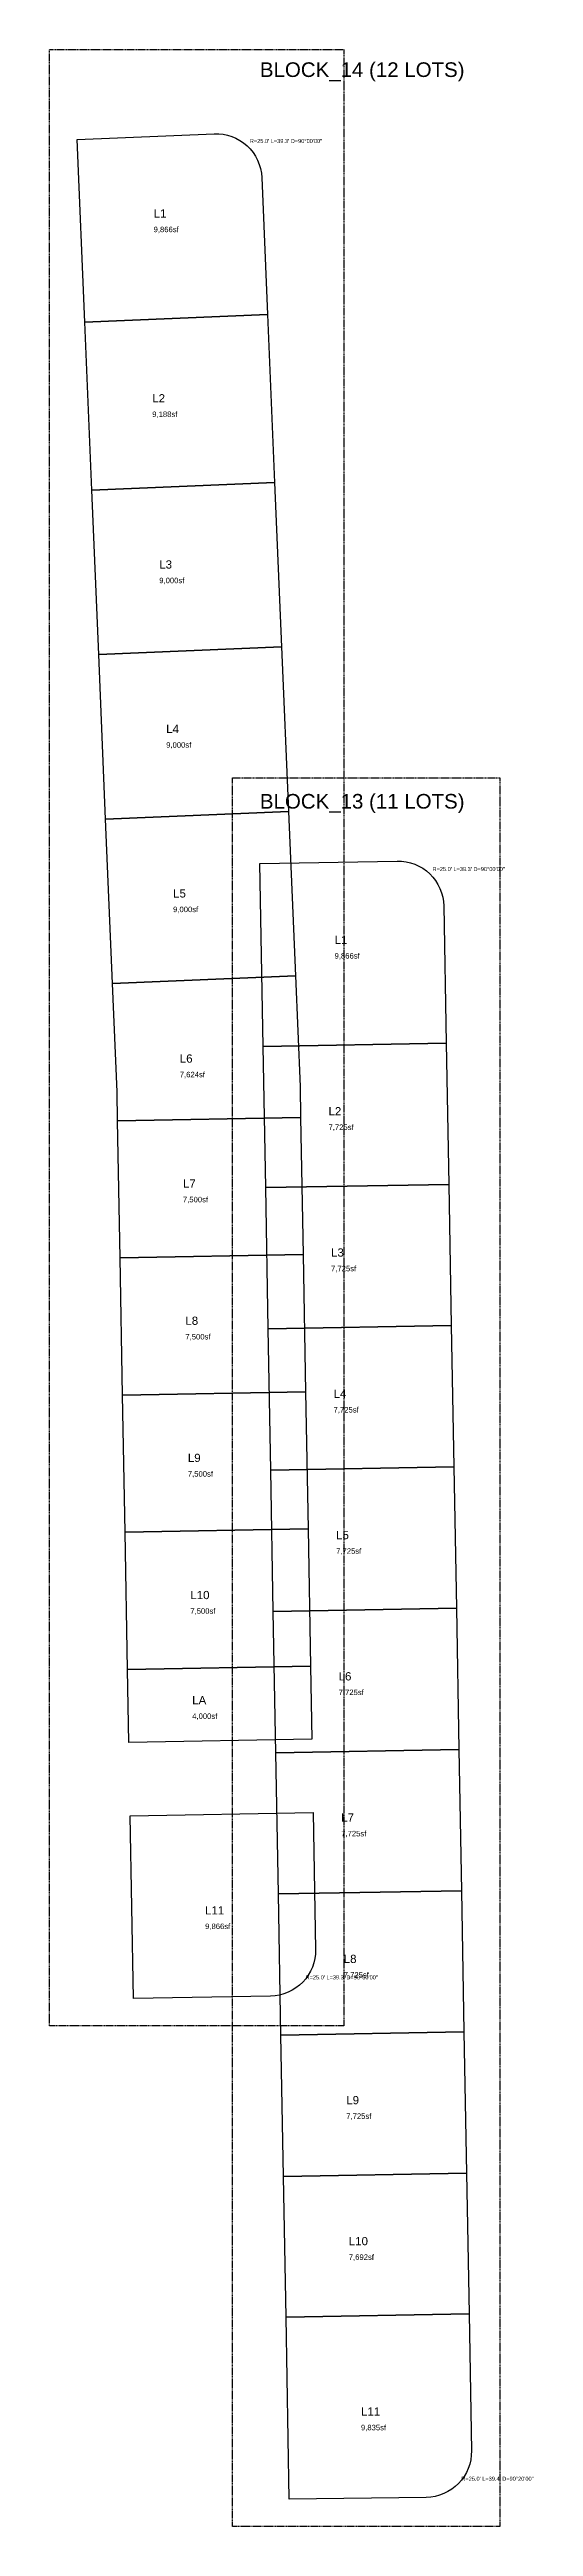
# Model space of a CAD drawing. Extents: x -838 to 3003, y -3950 to 135.
# Drawn here: x -115 to 149, y -2909 to -1555 of the extents above; entities that cross this region are included whole.
import ezdxf

# ---------------------------------------------------------------- set-up
doc = ezdxf.new("R2010")
doc.units = 0
doc.linetypes.add('DASHED', pattern=[0.75, 0.5, -0.25])
for name, color, linetype in [('BLOCK-BORDER', 8, 'DASHED'), ('BLOCK-TITLE', 2, 'CONTINUOUS'), ('LOT-BOUNDARY', 4, 'CONTINUOUS'), ('LOT-CURVE', 6, 'CONTINUOUS'), ('LOT-DIM', 7, 'CONTINUOUS'), ('LOT-TEXT', 2, 'CONTINUOUS')]:
    doc.layers.add(name, color=color, linetype=linetype)
doc.styles.get("Standard").update_dxf_attribs({"font": 'Arial'})

msp = doc.modelspace()

# ---------------------------------------------------------------- linework, layer by layer
at = {"layer": 'BLOCK-BORDER'}
for p, q in [((-114.9117, -2635.5724), (-114.9117, -1555)), ((-114.9117, -1555), (45.8634, -1555)), ((45.8634, -1555), (45.8634, -2635.5724)), ((-15, -2909.1961), (-15, -1953.2063)), ((-15, -1953.2063), (131.0363, -1953.2063)), ((131.0363, -1953.2063), (131.0363, -2909.1961)), ((45.8634, -2635.5724), (-114.9117, -2635.5724)), ((131.0363, -2909.1961), (-15, -2909.1961))]:
    msp.add_line(p, q, dxfattribs=at)
at = {"layer": 'LOT-BOUNDARY'}
for p, q in [((-99.9117, -1604.2021), (-24.9779, -1601.0505)), ((-95.7096, -1704.1138), (-99.9117, -1604.2021)), ((1.0505, -1624.9779), (4.2021, -1699.9117)), ((4.2021, -1699.9117), (-95.7096, -1704.1138)), ((-95.7096, -1704.1138), (4.2021, -1699.9117)), ((-91.8487, -1795.9126), (-95.7096, -1704.1138)), ((4.2021, -1699.9117), (8.063, -1791.7105)), ((8.063, -1791.7105), (-91.8487, -1795.9126)), ((-91.8487, -1795.9126), (8.063, -1791.7105)), ((-88.0668, -1885.8331), (-91.8487, -1795.9126)), ((8.063, -1791.7105), (11.8449, -1881.631)), ((11.8449, -1881.631), (-88.0668, -1885.8331)), ((-88.0668, -1885.8331), (11.8449, -1881.631)), ((11.8449, -1881.631), (15.6268, -1971.5515)), ((-84.2849, -1975.7536), (-88.0668, -1885.8331)), ((15.6268, -1971.5515), (-84.2849, -1975.7536)), ((-84.2849, -1975.7536), (15.6268, -1971.5515)), ((-80.503, -2065.6741), (-84.2849, -1975.7536)), ((15.6268, -1971.5515), (19.4086, -2061.472)), ((0, -2000), (74.9879, -1998.6547)), ((1.7937, -2099.9839), (0, -2000)), ((100.4323, -2023.2023), (101.7776, -2098.1902)), ((19.4086, -2061.472), (-80.503, -2065.6741)), ((-80.503, -2065.6741), (19.4086, -2061.472)), ((-78.0145, -2124.8418), (-80.503, -2065.6741)), ((19.4086, -2061.472), (21.9488, -2121.8686)), ((101.7776, -2098.1902), (1.7937, -2099.9839)), ((1.7937, -2099.9839), (101.7776, -2098.1902)), ((101.7776, -2098.1902), (103.1633, -2175.4278)), ((3.1794, -2177.2215), (1.7937, -2099.9839)), ((-77.7303, -2140.6496), (-78.0145, -2124.8418)), ((21.9488, -2121.8686), (22.2536, -2138.8559)), ((22.2536, -2138.8559), (-77.7303, -2140.6496)), ((-77.7303, -2140.6496), (22.2536, -2138.8559)), ((22.2536, -2138.8559), (23.5989, -2213.8438)), ((-76.3851, -2215.6376), (-77.7303, -2140.6496)), ((103.1633, -2175.4278), (3.1794, -2177.2215)), ((3.1794, -2177.2215), (103.1633, -2175.4278)), ((4.565, -2254.4591), (3.1794, -2177.2215)), ((103.1633, -2175.4278), (104.5489, -2252.6653)), ((23.5989, -2213.8438), (-76.3851, -2215.6376)), ((-76.3851, -2215.6376), (23.5989, -2213.8438)), ((-75.0398, -2290.6255), (-76.3851, -2215.6376)), ((23.5989, -2213.8438), (24.9441, -2288.8318)), ((104.5489, -2252.6653), (4.565, -2254.4591)), ((4.565, -2254.4591), (104.5489, -2252.6653)), ((5.9506, -2331.6966), (4.565, -2254.4591)), ((104.5489, -2252.6653), (105.9346, -2329.9029)), ((24.9441, -2288.8318), (-75.0398, -2290.6255)), ((-75.0398, -2290.6255), (24.9441, -2288.8318)), ((-73.6945, -2365.6134), (-75.0398, -2290.6255)), ((24.9441, -2288.8318), (26.2894, -2363.8197)), ((105.9346, -2329.9029), (5.9506, -2331.6966)), ((5.9506, -2331.6966), (105.9346, -2329.9029)), ((7.3363, -2408.9342), (5.9506, -2331.6966)), ((105.9346, -2329.9029), (107.3202, -2407.1405)), ((26.2894, -2363.8197), (-73.6945, -2365.6134)), ((-73.6945, -2365.6134), (26.2894, -2363.8197)), ((-72.3492, -2440.6014), (-73.6945, -2365.6134)), ((26.2894, -2363.8197), (27.6347, -2438.8076)), ((107.3202, -2407.1405), (7.3363, -2408.9342)), ((7.3363, -2408.9342), (107.3202, -2407.1405)), ((8.7219, -2486.1718), (7.3363, -2408.9342)), ((107.3202, -2407.1405), (108.7058, -2484.3781)), ((27.6347, -2438.8076), (-72.3492, -2440.6014)), ((-72.3492, -2440.6014), (27.6347, -2438.8076)), ((-71.6317, -2480.5949), (-72.3492, -2440.6014)), ((27.6347, -2438.8076), (28.3522, -2478.8012)), ((28.3522, -2478.8012), (-71.6317, -2480.5949)), ((108.7058, -2484.3781), (8.7219, -2486.1718)), ((8.7219, -2486.1718), (108.7058, -2484.3781)), ((10.1076, -2563.4093), (8.7219, -2486.1718)), ((108.7058, -2484.3781), (110.0915, -2561.6156)), ((-70.9142, -2520.5885), (29.0697, -2518.7948)), ((29.0697, -2518.7948), (30.415, -2593.7827)), ((-69.1205, -2620.5724), (-70.9142, -2520.5885)), ((110.0915, -2561.6156), (10.1076, -2563.4093)), ((10.1076, -2563.4093), (110.0915, -2561.6156)), ((11.4932, -2640.6469), (10.1076, -2563.4093)), ((110.0915, -2561.6156), (111.4771, -2638.8532)), ((5.8674, -2619.2271), (-69.1205, -2620.5724)), ((111.4771, -2638.8532), (11.4932, -2640.6469)), ((11.4932, -2640.6469), (111.4771, -2638.8532)), ((12.8789, -2717.8845), (11.4932, -2640.6469)), ((111.4771, -2638.8532), (112.8628, -2716.0908)), ((112.8628, -2716.0908), (12.8789, -2717.8845)), ((12.8789, -2717.8845), (112.8628, -2716.0908)), ((14.2586, -2794.7921), (12.8789, -2717.8845)), ((112.8628, -2716.0908), (114.2425, -2792.9984)), ((114.2425, -2792.9984), (14.2586, -2794.7921)), ((14.2586, -2794.7921), (114.2425, -2792.9984)), ((16.0419, -2894.1961), (14.2586, -2794.7921)), ((114.2425, -2792.9984), (115.5852, -2867.8423)), ((90.8922, -2893.2889), (16.0419, -2894.1961))]:
    msp.add_line(p, q, dxfattribs=at)
at = {"layer": 'LOT-CURVE'}
for p, q in [((-24.9779, -1601.0505), (-22.5246, -1601.0678)), ((-22.5246, -1601.0678), (-20.0848, -1601.3255)), ((-20.0848, -1601.3255), (-17.682, -1601.8211)), ((-17.682, -1601.8211), (-15.3393, -1602.5498)), ((-15.3393, -1602.5498), (-13.0794, -1603.5047)), ((-13.0794, -1603.5047), (-10.9239, -1604.6764)), ((-10.9239, -1604.6764), (-8.8936, -1606.0538)), ((-8.8936, -1606.0538), (-7.0082, -1607.6236)), ((-7.0082, -1607.6236), (-5.2856, -1609.3706)), ((-5.2856, -1609.3706), (-3.7427, -1611.278)), ((-3.7427, -1611.278), (-2.3941, -1613.3275)), ((-2.3941, -1613.3275), (-1.2528, -1615.4992)), ((-1.2528, -1615.4992), (-0.33, -1617.7724)), ((-0.33, -1617.7724), (0.3656, -1620.1252)), ((0.3656, -1620.1252), (0.8273, -1622.5347)), ((0.8273, -1622.5347), (1.0505, -1624.9779)), ((74.9879, -1998.6547), (77.4401, -1998.7311)), ((77.4401, -1998.7311), (79.873, -1999.0475)), ((79.873, -1999.0475), (82.2632, -1999.6009)), ((82.2632, -1999.6009), (84.5876, -2000.3858)), ((84.5876, -2000.3858), (86.8239, -2001.3948)), ((86.8239, -2001.3948), (88.9505, -2002.6182)), ((88.9505, -2002.6182), (90.947, -2004.0441)), ((90.947, -2004.0441), (92.7941, -2005.6588)), ((92.7941, -2005.6588), (94.474, -2007.4468)), ((94.474, -2007.4468), (95.9706, -2009.3908)), ((95.9706, -2009.3908), (97.2695, -2011.4722)), ((97.2695, -2011.4722), (98.358, -2013.6709)), ((98.358, -2013.6709), (99.2258, -2015.9656)), ((99.2258, -2015.9656), (99.8646, -2018.3344)), ((99.8646, -2018.3344), (100.268, -2020.7544)), ((100.268, -2020.7544), (100.4323, -2023.2023)), ((30.0222, -2598.6678), (29.4688, -2601.058)), ((30.3386, -2596.2349), (30.0222, -2598.6678)), ((30.415, -2593.7827), (30.3386, -2596.2349)), ((21.6229, -2613.2688), (19.6789, -2614.7654)), ((23.4109, -2611.5889), (21.6229, -2613.2688)), ((25.0256, -2609.7418), (23.4109, -2611.5889)), ((26.4515, -2607.7453), (25.0256, -2609.7418)), ((27.6749, -2605.6187), (26.4515, -2607.7453)), ((28.6839, -2603.3824), (27.6749, -2605.6187)), ((29.4688, -2601.058), (28.6839, -2603.3824)), ((8.3153, -2619.0628), (5.8674, -2619.2271)), ((10.7353, -2618.6593), (8.3153, -2619.0628)), ((13.1041, -2618.0206), (10.7353, -2618.6593)), ((15.3988, -2617.1528), (13.1041, -2618.0206)), ((17.5975, -2616.0642), (15.3988, -2617.1528)), ((19.6789, -2614.7654), (17.5975, -2616.0642)), ((115.5081, -2870.3035), (115.1892, -2872.7452)), ((115.5852, -2867.8423), (115.5081, -2870.3035)), ((110.1563, -2883.8512), (108.5306, -2885.7007)), ((111.5922, -2881.8507), (110.1563, -2883.8512)), ((112.8244, -2879.7187), (111.5922, -2881.8507)), ((113.8408, -2877.4758), (112.8244, -2879.7187)), ((114.6316, -2875.1438), (113.8408, -2877.4758)), ((115.1892, -2872.7452), (114.6316, -2875.1438)), ((93.3501, -2893.1378), (90.8922, -2893.2889)), ((95.7811, -2892.7456), (93.3501, -2893.1378)), ((98.1618, -2892.1162), (95.7811, -2892.7456)), ((100.469, -2891.2557), (98.1618, -2892.1162)), ((102.6803, -2890.1723), (100.469, -2891.2557)), ((104.7743, -2888.8767), (102.6803, -2890.1723)), ((106.7308, -2887.3813), (104.7743, -2888.8767)), ((108.5306, -2885.7007), (106.7308, -2887.3813))]:
    msp.add_line(p, q, dxfattribs=at)

# ---------------------------------------------------------------- texts
at = {"layer": 'BLOCK-TITLE'}
for s, p in [('BLOCK_14 (12 LOTS)', (0, -1570)), ('BLOCK_13 (11 LOTS)', (0, -1970))]:
    msp.add_text(s, height=8, dxfattribs=at).set_placement(p)
at = {"layer": 'LOT-DIM'}
for s, p in [('R=25.0\' L=39.3\' D=90%%d00\'00"', (-5.5082, -1606.1236)), ('R=25.0\' L=39.3\' D=90%%d00\'00"', (94.2941, -2004.1588)), ('R=25.0\' L=39.3\' D=90%%d00\'00"', (24.9109, -2610.0889)), ('R=25.0\' L=39.4\' D=90%%d20\'00"', (110.0306, -2884.2007))]:
    msp.add_text(s, height=2.2, dxfattribs=at).set_placement(p)
at = {"layer": 'LOT-TEXT'}
for s, height, p in [('9,866sf', 3, (-58.0693, -1654.8512)), ('L1', 4.5, (-58.0693, -1646.8512)), ('L2', 4.5, (-58.8233, -1747.9121)), ('9,188sf', 3, (-58.8233, -1755.9121)), ('L3', 4.5, (-55.0019, -1838.7718)), ('9,000sf', 3, (-55.0019, -1846.7718)), ('9,000sf', 3, (-51.22, -1936.6923)), ('L4', 4.5, (-51.22, -1928.6923)), ('L5', 4.5, (-47.4381, -2018.6128)), ('9,000sf', 3, (-47.4381, -2026.6128)), ('L1', 4.5, (40.7983, -2044.0062)), ('9,866sf', 3, (40.7983, -2052.0062)), ('L6', 4.5, (-43.7728, -2108.8937)), ('7,624sf', 3, (-43.7728, -2116.8937)), ('L2', 4.5, (37.4785, -2137.7058)), ('7,725sf', 3, (37.4785, -2145.7058)), ('L7', 4.5, (-42.0657, -2177.2467)), ('7,500sf', 3, (-42.0657, -2185.2467)), ('7,725sf', 3, (38.8641, -2222.9434)), ('L3', 4.5, (38.8641, -2214.9434)), ('L8', 4.5, (-40.7205, -2252.2347)), ('7,500sf', 3, (-40.7205, -2260.2347)), ('L4', 4.5, (40.2498, -2292.181)), ('7,725sf', 3, (40.2498, -2300.181)), ('L9', 4.5, (-39.3752, -2327.2226)), ('7,500sf', 3, (-39.3752, -2335.2226)), ('L5', 4.5, (41.6354, -2369.4186)), ('7,725sf', 3, (41.6354, -2377.4186)), ('7,500sf', 3, (-38.0299, -2410.2105)), ('L10', 4.5, (-38.0299, -2402.2105)), ('L6', 4.5, (43.0211, -2446.6561)), ('4,000sf', 3, (-36.9985, -2467.7013)), ('LA', 4.5, (-36.9985, -2459.7013)), ('7,725sf', 3, (43.0211, -2454.6561)), ('7,725sf', 3, (44.4067, -2531.8937)), ('L7', 4.5, (44.4067, -2523.8937)), ('L11', 4.5, (-29.9365, -2574.5931)), ('9,866sf', 3, (-29.9365, -2582.5931)), ('L8', 4.5, (45.7924, -2601.1313)), ('7,725sf', 3, (45.7924, -2609.1313)), ('L9', 4.5, (47.178, -2678.3688)), ('7,725sf', 3, (47.178, -2686.3688)), ('7,692sf', 3, (48.5607, -2763.4414)), ('L10', 4.5, (48.5607, -2755.4414)), ('9,835sf', 3, (55.2041, -2856.6235)), ('L11', 4.5, (55.2041, -2848.6235))]:
    msp.add_text(s, height=height, dxfattribs=at).set_placement(p)

doc.saveas('drawing.dxf')
